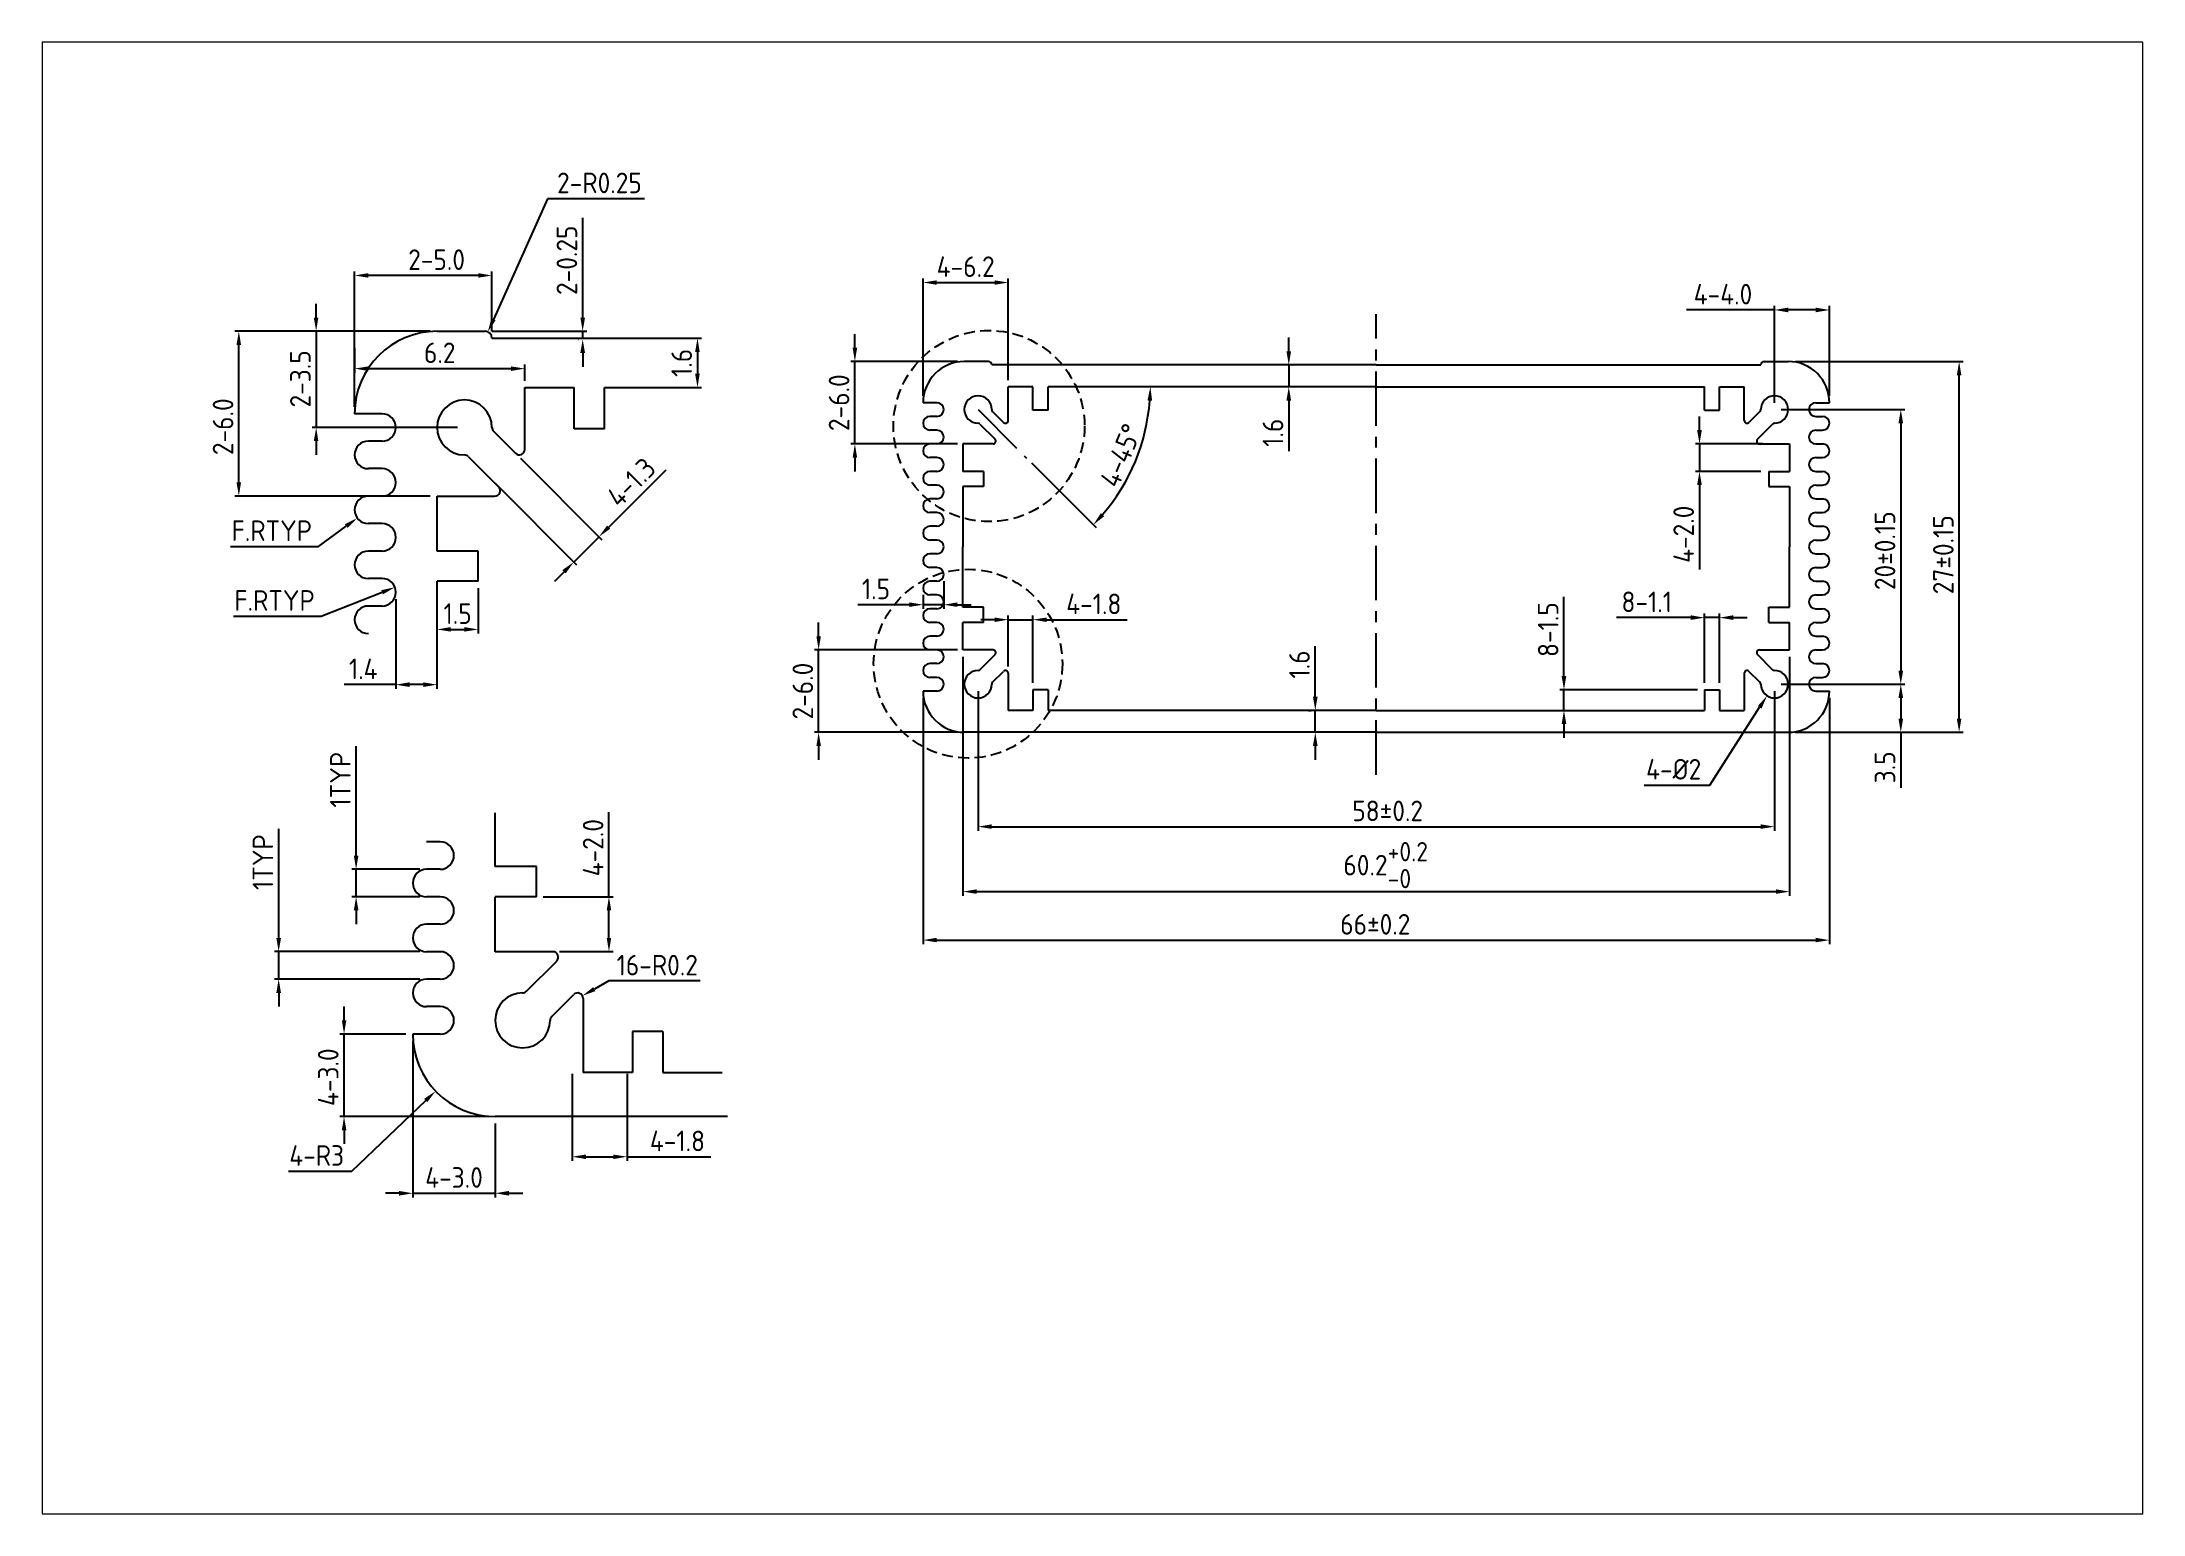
# Paper-space layout '布局1' of a CAD drawing. Header units: millimetres. Extents: x -9 to 297, y -7 to 207.
# The model-space entities are those that its viewports show. They can reach past a viewport. Long polylines and large blocks are cut down to what shows.
import ezdxf

# ---------------------------------------------------------------- set-up
doc = ezdxf.new("R2010")
doc.units = ezdxf.units.MM
doc.header["$LTSCALE"] = 0.5
doc.header["$MEASUREMENT"] = 0
doc.linetypes.add('CENTER', pattern=[50.8, 31.75, -6.35, 6.35, -6.35])
doc.linetypes.add('HIDDEN', pattern=[9.525, 6.35, -3.175])
doc.layers.get('0').update_dxf_attribs({"lineweight": 25})
doc.layers.add('LAYER1', color=7, linetype='Continuous')
doc.styles.get("Standard").update_dxf_attribs({"font": 'isocp2.shx'})
doc.dimstyles.new('比例2-1', dxfattribs={"dimtxt": 1.5, "dimasz": 1, "dimexe": 0.3, "dimexo": 0.5, "dimgap": 0.4, "dimtad": 1, "dimdec": 3, "dimdsep": 46, "dimtxsty": 'Standard', "dimcen": 0, "dimclrd": 5, "dimclre": 5, "dimadec": 3, "dimazin": 2, "dimtfac": 1, "dimtdec": 3, "dimtmove": 0, "dimatfit": 3, "dimfxl": 0, "dimarcsym": 0})
doc.dimstyles.new('比例2-1$4', dxfattribs={"dimtxt": 1.5, "dimasz": 1, "dimexe": 0.3, "dimexo": 0.5, "dimgap": 0.4, "dimtad": 1, "dimtih": 1, "dimtoh": 1, "dimdec": 3, "dimdsep": 46, "dimtxsty": 'Standard', "dimcen": 0, "dimclrd": 5, "dimclre": 5, "dimadec": 3, "dimazin": 2, "dimtfac": 1, "dimtdec": 3, "dimtofl": 0, "dimtmove": 0, "dimatfit": 3, "dimfxl": 0, "dimarcsym": 0})

psp = doc.layouts.new('布局1')

msp = doc.modelspace()

# ---------------------------------------------------------------- blocks, each defined once
blk = doc.blocks.new('*D1')
at = {"layer": 'Defpoints', "color": 0}
for p in [(87.13, 139.84), (97.9, 139.84), (97.9, 137.84)]:
    blk.add_point(p, dxfattribs=at)
at = {"layer": 'LAYER1', "color": 5, "lineweight": -2}
for p, q in [((87.13, 140.84), (87.13, 148.79)), ((97.4, 139.84), (86.83, 139.84)), ((87.13, 137.84), (87.13, 139.84)), ((97.4, 137.84), (86.83, 137.84)), ((87.13, 136.84), (87.13, 135.84))]:
    blk.add_line(p, q, dxfattribs=at)
at = {"layer": 'LAYER1', "color": 5}
for points in [[(86.96, 140.84), (87.3, 140.84), (87.13, 139.84)], [(86.96, 136.84), (87.3, 136.84), (87.13, 137.84)]]:
    blk.add_solid(points, dxfattribs=at)
at = {"layer": 'LAYER1', "color": 0, "insert": (85.98, 146.36), "char_height": 1.5, "attachment_point": 5, "rotation": 90}
blk.add_mtext('1TYP', dxfattribs=at)
blk = doc.blocks.new('*D2')
at = {"layer": 'Defpoints', "color": 0}
for p in [(108.5, 131.44), (112.5, 131.44), (112.5, 124.91)]:
    blk.add_point(p, dxfattribs=at)
at = {"layer": 'LAYER1', "color": 5, "lineweight": -2}
for p, q in [((108.5, 130.94), (108.5, 124.61)), ((112.5, 130.94), (112.5, 124.61)), ((109.5, 124.91), (111.5, 124.91)), ((112.5, 124.91), (118.6, 124.91))]:
    blk.add_line(p, q, dxfattribs=at)
at = {"layer": 'LAYER1', "color": 5}
for points in [[(109.5, 125.07), (109.5, 124.74), (108.5, 124.91)], [(111.5, 125.07), (111.5, 124.74), (112.5, 124.91)]]:
    blk.add_solid(points, dxfattribs=at)
at = {"layer": 'LAYER1', "color": 0, "insert": (116.17, 126.06), "char_height": 1.5, "attachment_point": 5}
blk.add_mtext('4-1.8', dxfattribs=at)
blk = doc.blocks.new('*D3')
at = {"layer": 'Defpoints', "color": 0}
for p in [(102.9, 133.84), (98.56, 129.69)]:
    blk.add_point(p, dxfattribs=at)
at = {"layer": 'LAYER1', "color": 5, "lineweight": -2}
for p, q in [((92.45, 123.85), (97.84, 129)), ((87.84, 123.85), (92.45, 123.85))]:
    blk.add_line(p, q, dxfattribs=at)
at = {"layer": 'LAYER1', "color": 5}
blk.add_solid([(97.72, 129.12), (97.95, 128.88), (98.56, 129.69)], dxfattribs=at)
at = {"layer": 'LAYER1', "color": 0, "insert": (89.9, 125), "char_height": 1.5, "attachment_point": 5}
blk.add_mtext('4-R3', dxfattribs=at)
blk = doc.blocks.new('*D4')
at = {"layer": 'Defpoints', "color": 0}
for p in [(91.89, 133.84), (96.9, 133.84), (102.9, 127.84)]:
    blk.add_point(p, dxfattribs=at)
at = {"layer": 'LAYER1', "color": 5, "lineweight": -2}
for p, q in [((91.89, 134.84), (91.89, 135.84)), ((96.4, 133.84), (91.59, 133.84)), ((91.89, 127.84), (91.89, 133.84)), ((102.4, 127.84), (91.59, 127.84)), ((91.89, 126.84), (91.89, 125.84))]:
    blk.add_line(p, q, dxfattribs=at)
at = {"layer": 'LAYER1', "color": 5}
for points in [[(91.73, 134.84), (92.06, 134.84), (91.89, 133.84)], [(91.73, 126.84), (92.06, 126.84), (91.89, 127.84)]]:
    blk.add_solid(points, dxfattribs=at)
at = {"layer": 'LAYER1', "color": 0, "insert": (90.74, 130.7), "char_height": 1.5, "attachment_point": 5, "rotation": 90}
blk.add_mtext('4-3.0', dxfattribs=at)
blk = doc.blocks.new('*D5')
at = {"layer": 'Defpoints', "color": 0}
for p in [(96.9, 133.84), (102.9, 127.84), (102.9, 122.25)]:
    blk.add_point(p, dxfattribs=at)
at = {"layer": 'LAYER1', "color": 5, "lineweight": -2}
for p, q in [((96.9, 133.34), (96.9, 121.95)), ((102.9, 127.34), (102.9, 121.95)), ((95.9, 122.25), (94.9, 122.25)), ((96.9, 122.25), (102.9, 122.25)), ((103.9, 122.25), (104.9, 122.25))]:
    blk.add_line(p, q, dxfattribs=at)
at = {"layer": 'LAYER1', "color": 5}
for points in [[(95.9, 122.42), (95.9, 122.08), (96.9, 122.25)], [(103.9, 122.42), (103.9, 122.08), (102.9, 122.25)]]:
    blk.add_solid(points, dxfattribs=at)
at = {"layer": 'LAYER1', "color": 0, "insert": (99.9, 123.4), "char_height": 1.5, "attachment_point": 5}
blk.add_mtext('4-3.0', dxfattribs=at)
blk = doc.blocks.new('*D6')
at = {"layer": 'Defpoints', "color": 0}
for p in [(134.06, 158.81), (200.06, 158.81), (200.06, 140.68)]:
    blk.add_point(p, dxfattribs=at)
at = {"layer": 'LAYER1', "color": 5, "lineweight": -2}
for p, q in [((134.06, 158.31), (134.06, 140.38)), ((200.06, 158.31), (200.06, 140.38)), ((135.06, 140.68), (199.06, 140.68))]:
    blk.add_line(p, q, dxfattribs=at)
at = {"layer": 'LAYER1', "color": 5}
for points in [[(135.06, 140.85), (135.06, 140.52), (134.06, 140.68)], [(199.06, 140.85), (199.06, 140.52), (200.06, 140.68)]]:
    blk.add_solid(points, dxfattribs=at)
at = {"layer": 'LAYER1', "color": 0, "insert": (166.99, 141.83), "char_height": 1.5, "attachment_point": 5}
blk.add_mtext('66%%P0.2', dxfattribs=at)
blk = doc.blocks.new('*D7')
at = {"layer": 'Defpoints', "color": 0}
for p in [(138.06, 159.31), (196.06, 159.31), (196.06, 148.94)]:
    blk.add_point(p, dxfattribs=at)
at = {"layer": 'LAYER1', "color": 5, "lineweight": -2}
for p, q in [((138.06, 158.81), (138.06, 148.64)), ((196.06, 158.81), (196.06, 148.64)), ((139.06, 148.94), (195.06, 148.94))]:
    blk.add_line(p, q, dxfattribs=at)
at = {"layer": 'LAYER1', "color": 5}
for points in [[(139.06, 149.11), (139.06, 148.78), (138.06, 148.94)], [(195.06, 149.11), (195.06, 148.78), (196.06, 148.94)]]:
    blk.add_solid(points, dxfattribs=at)
at = {"layer": 'LAYER1', "color": 0, "insert": (167.89, 150.09), "char_height": 1.5, "attachment_point": 5}
blk.add_mtext('58%%P0.2', dxfattribs=at)
blk = doc.blocks.new('*D8')
at = {"layer": 'Defpoints', "color": 0}
for p in [(102.16, 184.51), (102.36, 184.96)]:
    blk.add_point(p, dxfattribs=at)
at = {"layer": 'LAYER1', "color": 5, "lineweight": -2}
for p, q in [((106.71, 194.66), (102.77, 185.87)), ((113.76, 194.66), (106.71, 194.66))]:
    blk.add_line(p, q, dxfattribs=at)
at = {"layer": 'LAYER1', "color": 5}
blk.add_solid([(102.62, 185.94), (102.93, 185.81), (102.36, 184.96)], dxfattribs=at)
at = {"layer": 'LAYER1', "color": 0, "insert": (110.49, 195.81), "char_height": 1.5, "attachment_point": 5}
blk.add_mtext('2-R0.25', dxfattribs=at)
blk = doc.blocks.new('*D9')
at = {"layer": 'Defpoints', "color": 0}
for p in [(92.66, 189.07), (102.66, 184.51), (92.66, 179.01)]:
    blk.add_point(p, dxfattribs=at)
at = {"layer": 'LAYER1', "color": 5, "lineweight": -2}
for p, q in [((92.66, 179.51), (92.66, 189.37)), ((101.66, 189.07), (93.66, 189.07)), ((102.66, 185.01), (102.66, 189.37))]:
    blk.add_line(p, q, dxfattribs=at)
at = {"layer": 'LAYER1', "color": 5}
for points in [[(93.66, 189.24), (93.66, 188.91), (92.66, 189.07)], [(101.66, 189.24), (101.66, 188.91), (102.66, 189.07)]]:
    blk.add_solid(points, dxfattribs=at)
at = {"layer": 'LAYER1', "color": 0, "insert": (98.63, 190.22), "char_height": 1.5, "attachment_point": 5}
blk.add_mtext('2-5.0', dxfattribs=at)
blk = doc.blocks.new('*D10')
at = {"layer": 'Defpoints', "color": 0}
for p in [(102.16, 185.01), (109.27, 184.43), (109.45, 184.43)]:
    blk.add_point(p, dxfattribs=at)
at = {"layer": 'LAYER1', "color": 5, "lineweight": -2}
for p, q in [((109.27, 186.01), (109.27, 193.26)), ((102.66, 185.01), (109.57, 185.01)), ((108.95, 184.43), (108.97, 184.43)), ((109.27, 184.43), (109.27, 185.01)), ((109.27, 183.43), (109.27, 182.43))]:
    blk.add_line(p, q, dxfattribs=at)
at = {"layer": 'LAYER1', "color": 5}
for points in [[(109.1, 186.01), (109.44, 186.01), (109.27, 185.01)], [(109.1, 183.43), (109.44, 183.43), (109.27, 184.43)]]:
    blk.add_solid(points, dxfattribs=at)
at = {"layer": 'LAYER1', "color": 0, "insert": (108.12, 190.18), "char_height": 1.5, "attachment_point": 5, "rotation": 90}
blk.add_mtext('2-0.25', dxfattribs=at)
blk = doc.blocks.new('*D11')
at = {"layer": 'Defpoints', "color": 0}
for p in [(95.66, 166.01), (98.66, 164.65), (98.66, 159.28)]:
    blk.add_point(p, dxfattribs=at)
at = {"layer": 'LAYER1', "color": 5, "lineweight": -2}
for p, q in [((95.66, 165.51), (95.66, 158.98)), ((98.66, 164.15), (98.66, 158.98)), ((95.66, 159.28), (91.91, 159.28)), ((97.66, 159.28), (96.66, 159.28))]:
    blk.add_line(p, q, dxfattribs=at)
at = {"layer": 'LAYER1', "color": 5}
for points in [[(96.66, 159.45), (96.66, 159.11), (95.66, 159.28)], [(97.66, 159.45), (97.66, 159.11), (98.66, 159.28)]]:
    blk.add_solid(points, dxfattribs=at)
at = {"layer": 'LAYER1', "color": 0, "insert": (93.29, 160.43), "char_height": 1.5, "attachment_point": 5}
blk.add_mtext('1.4', dxfattribs=at)
blk = doc.blocks.new('*D12')
at = {"layer": 'Defpoints', "color": 0}
for p in [(97.9, 145.84), (92.77, 143.84), (97.9, 143.84)]:
    blk.add_point(p, dxfattribs=at)
at = {"layer": 'LAYER1', "color": 5, "lineweight": -2}
for p, q in [((92.77, 146.84), (92.77, 154.79)), ((97.4, 145.84), (92.47, 145.84)), ((92.77, 143.84), (92.77, 145.84)), ((97.4, 143.84), (92.47, 143.84)), ((92.77, 142.84), (92.77, 141.84))]:
    blk.add_line(p, q, dxfattribs=at)
at = {"layer": 'LAYER1', "color": 5}
for points in [[(92.6, 146.84), (92.94, 146.84), (92.77, 145.84)], [(92.6, 142.84), (92.94, 142.84), (92.77, 143.84)]]:
    blk.add_solid(points, dxfattribs=at)
at = {"layer": 'LAYER1', "color": 0, "insert": (91.62, 152.36), "char_height": 1.5, "attachment_point": 5, "rotation": 90}
blk.add_mtext('1TYP', dxfattribs=at)
blk = doc.blocks.new('*D13')
at = {"layer": 'Defpoints', "color": 0}
for p in [(105.9, 143.84), (111.18, 143.84), (107.09, 139.84)]:
    blk.add_point(p, dxfattribs=at)
at = {"layer": 'LAYER1', "color": 5, "lineweight": -2}
for p, q in [((111.18, 143.84), (111.18, 149.99)), ((106.4, 143.84), (111.48, 143.84)), ((111.18, 140.84), (111.18, 142.84)), ((107.59, 139.84), (111.48, 139.84))]:
    blk.add_line(p, q, dxfattribs=at)
at = {"layer": 'LAYER1', "color": 5}
for points in [[(111.02, 142.84), (111.35, 142.84), (111.18, 143.84)], [(111.02, 140.84), (111.35, 140.84), (111.18, 139.84)]]:
    blk.add_solid(points, dxfattribs=at)
at = {"layer": 'LAYER1', "color": 0, "insert": (110.03, 147.41), "char_height": 1.5, "attachment_point": 5, "rotation": 90}
blk.add_mtext('4-2.0', dxfattribs=at)
blk = doc.blocks.new('*D14')
at = {"layer": 'Defpoints', "color": 0}
for p in [(84.23, 185.01), (98.66, 185.01), (98.66, 173.01)]:
    blk.add_point(p, dxfattribs=at)
at = {"layer": 'LAYER1', "color": 5, "lineweight": -2}
for p, q in [((98.16, 185.01), (83.93, 185.01)), ((84.23, 174.01), (84.23, 184.01)), ((98.16, 173.01), (83.93, 173.01))]:
    blk.add_line(p, q, dxfattribs=at)
at = {"layer": 'LAYER1', "color": 5}
for points in [[(84.06, 184.01), (84.39, 184.01), (84.23, 185.01)], [(84.06, 174.01), (84.39, 174.01), (84.23, 173.01)]]:
    blk.add_solid(points, dxfattribs=at)
at = {"layer": 'LAYER1', "color": 0, "insert": (83.08, 178.06), "char_height": 1.5, "attachment_point": 5, "rotation": 90}
blk.add_mtext('2-6.0', dxfattribs=at)
blk = doc.blocks.new('*D15')
at = {"layer": 'Defpoints', "color": 0}
for p in [(98.66, 185.01), (89.86, 178.01), (100.66, 178.01)]:
    blk.add_point(p, dxfattribs=at)
at = {"layer": 'LAYER1', "color": 5, "lineweight": -2}
for p, q in [((89.86, 186.01), (89.86, 187.01)), ((98.16, 185.01), (89.56, 185.01)), ((89.86, 185.01), (89.86, 178.01)), ((100.16, 178.01), (89.56, 178.01)), ((89.86, 177.01), (89.86, 176.01))]:
    blk.add_line(p, q, dxfattribs=at)
at = {"layer": 'LAYER1', "color": 5}
for points in [[(89.69, 186.01), (90.02, 186.01), (89.86, 185.01)], [(89.69, 177.01), (90.02, 177.01), (89.86, 178.01)]]:
    blk.add_solid(points, dxfattribs=at)
at = {"layer": 'LAYER1', "color": 0, "insert": (88.71, 181.54), "char_height": 1.5, "attachment_point": 5, "rotation": 90}
blk.add_mtext('2-3.5', dxfattribs=at)
blk = doc.blocks.new('*D16')
at = {"layer": 'Defpoints', "color": 0}
for p in [(94.66, 166.01), (95.59, 166.37)]:
    blk.add_point(p, dxfattribs=at)
at = {"layer": 'LAYER1', "color": 5, "lineweight": -2}
for p, q in [((90.23, 164.26), (94.66, 166.01)), ((83.83, 164.26), (90.23, 164.26))]:
    blk.add_line(p, q, dxfattribs=at)
at = {"layer": 'LAYER1', "color": 5}
blk.add_solid([(94.6, 166.16), (94.72, 165.85), (95.59, 166.37)], dxfattribs=at)
at = {"layer": 'LAYER1', "color": 0, "insert": (86.83, 165.41), "char_height": 1.5, "attachment_point": 5}
blk.add_mtext('F.RTYP', dxfattribs=at)
blk = doc.blocks.new('*D17')
at = {"layer": 'Defpoints', "color": 0}
for p in [(92.85, 171.41), (93.66, 172.01)]:
    blk.add_point(p, dxfattribs=at)
at = {"layer": 'LAYER1', "color": 5, "lineweight": -2}
for p, q in [((90.03, 169.34), (92.05, 170.82)), ((83.63, 169.34), (90.03, 169.34))]:
    blk.add_line(p, q, dxfattribs=at)
at = {"layer": 'LAYER1', "color": 5}
blk.add_solid([(91.95, 170.96), (92.15, 170.69), (92.85, 171.41)], dxfattribs=at)
at = {"layer": 'LAYER1', "color": 0, "insert": (86.63, 170.49), "char_height": 1.5, "attachment_point": 5}
blk.add_mtext('F.RTYP', dxfattribs=at)
blk = doc.blocks.new('*D18')
at = {"layer": 'Defpoints', "color": 0}
for p in [(126.45, 161.81), (137.06, 161.81), (137.06, 155.81)]:
    blk.add_point(p, dxfattribs=at)
at = {"layer": 'LAYER1', "color": 5, "lineweight": -2}
for p, q in [((126.45, 162.81), (126.45, 163.81)), ((136.56, 161.81), (126.15, 161.81)), ((126.45, 155.81), (126.45, 161.81)), ((136.56, 155.81), (126.15, 155.81)), ((126.45, 154.81), (126.45, 153.81))]:
    blk.add_line(p, q, dxfattribs=at)
at = {"layer": 'LAYER1', "color": 5}
for points in [[(126.29, 162.81), (126.62, 162.81), (126.45, 161.81)], [(126.29, 154.81), (126.62, 154.81), (126.45, 155.81)]]:
    blk.add_solid(points, dxfattribs=at)
at = {"layer": 'LAYER1', "color": 0, "insert": (125.3, 158.81), "char_height": 1.5, "attachment_point": 5, "rotation": 90}
blk.add_mtext('2-6.0', dxfattribs=at)
blk = doc.blocks.new('*D19')
at = {"layer": 'Defpoints', "color": 0}
for p in [(135.56, 167.31), (134.06, 166.31), (135.56, 165.1)]:
    blk.add_point(p, dxfattribs=at)
at = {"layer": 'LAYER1', "color": 5, "lineweight": -2}
for p, q in [((135.56, 166.81), (135.56, 164.8)), ((134.06, 165.81), (134.06, 164.8)), ((133.06, 165.1), (129.3, 165.1)), ((135.56, 165.1), (134.06, 165.1)), ((136.56, 165.1), (137.56, 165.1))]:
    blk.add_line(p, q, dxfattribs=at)
at = {"layer": 'LAYER1', "color": 5}
for points in [[(133.06, 165.27), (133.06, 164.94), (134.06, 165.1)], [(136.56, 165.27), (136.56, 164.94), (135.56, 165.1)]]:
    blk.add_solid(points, dxfattribs=at)
at = {"layer": 'LAYER1', "color": 0, "insert": (130.63, 166.25), "char_height": 1.5, "attachment_point": 5}
blk.add_mtext('1.5', dxfattribs=at)
blk = doc.blocks.new('*D20')
at = {"layer": 'Defpoints', "color": 0}
for p in [(129.09, 182.81), (137.06, 182.81), (137.06, 176.81)]:
    blk.add_point(p, dxfattribs=at)
at = {"layer": 'LAYER1', "color": 5, "lineweight": -2}
for p, q in [((129.09, 183.81), (129.09, 184.81)), ((136.56, 182.81), (128.79, 182.81)), ((129.09, 176.81), (129.09, 182.81)), ((136.56, 176.81), (128.79, 176.81)), ((129.09, 175.81), (129.09, 174.81))]:
    blk.add_line(p, q, dxfattribs=at)
at = {"layer": 'LAYER1', "color": 5}
for points in [[(128.93, 183.81), (129.26, 183.81), (129.09, 182.81)], [(128.93, 175.81), (129.26, 175.81), (129.09, 176.81)]]:
    blk.add_solid(points, dxfattribs=at)
at = {"layer": 'LAYER1', "color": 0, "insert": (127.94, 179.81), "char_height": 1.5, "attachment_point": 5, "rotation": 90}
blk.add_mtext('2-6.0', dxfattribs=at)
blk = doc.blocks.new('*D21')
at = {"layer": 'Defpoints', "color": 0}
for p in [(200.06, 186.56), (196.06, 179.31), (200.06, 179.81)]:
    blk.add_point(p, dxfattribs=at)
at = {"layer": 'LAYER1', "color": 5, "lineweight": -2}
for p, q in [((196.06, 179.81), (196.06, 186.86)), ((200.06, 180.31), (200.06, 186.86)), ((196.06, 186.56), (189.66, 186.56)), ((199.06, 186.56), (197.06, 186.56))]:
    blk.add_line(p, q, dxfattribs=at)
at = {"layer": 'LAYER1', "color": 5}
for points in [[(197.06, 186.73), (197.06, 186.39), (196.06, 186.56)], [(199.06, 186.73), (199.06, 186.39), (200.06, 186.56)]]:
    blk.add_solid(points, dxfattribs=at)
at = {"layer": 'LAYER1', "color": 0, "insert": (192.31, 187.71), "char_height": 1.5, "attachment_point": 5}
blk.add_mtext('4-4.0', dxfattribs=at)
blk = doc.blocks.new('*D22')
at = {"layer": 'Defpoints', "color": 0}
for p in [(196.06, 179.31), (196.06, 159.31), (205.26, 159.31)]:
    blk.add_point(p, dxfattribs=at)
at = {"layer": 'LAYER1', "color": 5, "lineweight": -2}
for p, q in [((196.56, 179.31), (205.56, 179.31)), ((205.26, 178.31), (205.26, 160.31)), ((196.56, 159.31), (205.56, 159.31))]:
    blk.add_line(p, q, dxfattribs=at)
at = {"layer": 'LAYER1', "color": 5}
for points in [[(205.09, 178.31), (205.43, 178.31), (205.26, 179.31)], [(205.09, 160.31), (205.43, 160.31), (205.26, 159.31)]]:
    blk.add_solid(points, dxfattribs=at)
at = {"layer": 'LAYER1', "color": 0, "insert": (204.11, 169.03), "char_height": 1.5, "attachment_point": 5, "rotation": 90}
blk.add_mtext('20%%P0.15', dxfattribs=at)
blk = doc.blocks.new('*D23')
at = {"layer": 'Defpoints', "color": 0}
for p in [(197.06, 182.81), (209.51, 182.81), (197.06, 155.81)]:
    blk.add_point(p, dxfattribs=at)
at = {"layer": 'LAYER1', "color": 5, "lineweight": -2}
for p, q in [((197.56, 182.81), (209.81, 182.81)), ((209.51, 156.81), (209.51, 181.81)), ((197.56, 155.81), (209.81, 155.81))]:
    blk.add_line(p, q, dxfattribs=at)
at = {"layer": 'LAYER1', "color": 5}
for points in [[(209.34, 181.81), (209.67, 181.81), (209.51, 182.81)], [(209.34, 156.81), (209.67, 156.81), (209.51, 155.81)]]:
    blk.add_solid(points, dxfattribs=at)
at = {"layer": 'LAYER1', "color": 0, "insert": (208.36, 168.74), "char_height": 1.5, "attachment_point": 5, "rotation": 90}
blk.add_mtext('27%%P0.15', dxfattribs=at)
blk = doc.blocks.new('*D24')
at = {"layer": 'Defpoints', "color": 0}
for p in [(196.06, 159.31), (195.52, 158.47)]:
    blk.add_point(p, dxfattribs=at)
at = {"layer": 'LAYER1', "color": 5, "lineweight": -2}
for p, q in [((191.36, 151.97), (194.98, 157.63)), ((186.57, 151.97), (191.36, 151.97))]:
    blk.add_line(p, q, dxfattribs=at)
at = {"layer": 'LAYER1', "color": 5}
blk.add_solid([(194.84, 157.72), (195.12, 157.54), (195.52, 158.47)], dxfattribs=at)
at = {"layer": 'LAYER1', "color": 0, "insert": (188.72, 153.12), "char_height": 1.5, "attachment_point": 5}
blk.add_mtext('4-%%C2', dxfattribs=at)
blk = doc.blocks.new('*D25')
at = {"layer": 'Defpoints', "color": 0}
for p in [(196.06, 159.31), (197.06, 155.81), (205.26, 155.81)]:
    blk.add_point(p, dxfattribs=at)
at = {"layer": 'LAYER1', "color": 5, "lineweight": -2}
for p, q in [((196.56, 159.31), (205.56, 159.31)), ((205.26, 158.31), (205.26, 156.81)), ((197.56, 155.81), (205.56, 155.81)), ((205.26, 155.81), (205.26, 151.78))]:
    blk.add_line(p, q, dxfattribs=at)
at = {"layer": 'LAYER1', "color": 5}
for points in [[(205.09, 158.31), (205.43, 158.31), (205.26, 159.31)], [(205.09, 156.81), (205.43, 156.81), (205.26, 155.81)]]:
    blk.add_solid(points, dxfattribs=at)
at = {"layer": 'LAYER1', "color": 0, "insert": (204.11, 153.26), "char_height": 1.5, "attachment_point": 5, "rotation": 90}
blk.add_mtext('3.5', dxfattribs=at)
blk = doc.blocks.new('*D26')
at = {"layer": 'Defpoints', "color": 0}
for p in [(195.71, 176.81), (190.6, 174.81), (195.56, 174.81)]:
    blk.add_point(p, dxfattribs=at)
at = {"layer": 'LAYER1', "color": 5, "lineweight": -2}
for p, q in [((190.6, 177.81), (190.6, 178.81)), ((195.21, 176.81), (190.3, 176.81)), ((190.6, 176.81), (190.6, 174.81)), ((195.06, 174.81), (190.3, 174.81)), ((190.6, 173.81), (190.6, 167.66))]:
    blk.add_line(p, q, dxfattribs=at)
at = {"layer": 'LAYER1', "color": 5}
for points in [[(190.43, 177.81), (190.77, 177.81), (190.6, 176.81)], [(190.43, 173.81), (190.77, 173.81), (190.6, 174.81)]]:
    blk.add_solid(points, dxfattribs=at)
at = {"layer": 'LAYER1', "color": 0, "insert": (189.45, 170.23), "char_height": 1.5, "attachment_point": 5, "rotation": 90}
blk.add_mtext('4-2.0', dxfattribs=at)
blk = doc.blocks.new('*D27')
at = {"layer": 'Defpoints', "color": 0}
for p in [(101.66, 166.81), (98.66, 164.76), (101.66, 163.3)]:
    blk.add_point(p, dxfattribs=at)
at = {"layer": 'LAYER1', "color": 5, "lineweight": -2}
for p, q in [((101.66, 166.31), (101.66, 163)), ((98.66, 164.26), (98.66, 163)), ((99.66, 163.3), (100.66, 163.3))]:
    blk.add_line(p, q, dxfattribs=at)
at = {"layer": 'LAYER1', "color": 5}
for points in [[(99.66, 163.47), (99.66, 163.14), (98.66, 163.3)], [(100.66, 163.47), (100.66, 163.14), (101.66, 163.3)]]:
    blk.add_solid(points, dxfattribs=at)
at = {"layer": 'LAYER1', "color": 0, "insert": (100.16, 164.45), "char_height": 1.5, "attachment_point": 5}
blk.add_mtext('1.5', dxfattribs=at)
blk = doc.blocks.new('*D28')
at = {"layer": 'Defpoints', "color": 0}
for p in [(140.26, 188.56), (140.26, 180.96), (134.06, 179.81)]:
    blk.add_point(p, dxfattribs=at)
at = {"layer": 'LAYER1', "color": 5, "lineweight": -2}
for p, q in [((134.06, 180.31), (134.06, 188.86)), ((135.06, 188.56), (139.26, 188.56)), ((140.26, 181.46), (140.26, 188.86))]:
    blk.add_line(p, q, dxfattribs=at)
at = {"layer": 'LAYER1', "color": 5}
for points in [[(135.06, 188.72), (135.06, 188.39), (134.06, 188.56)], [(139.26, 188.72), (139.26, 188.39), (140.26, 188.56)]]:
    blk.add_solid(points, dxfattribs=at)
at = {"layer": 'LAYER1', "color": 0, "insert": (137.16, 189.71), "char_height": 1.5, "attachment_point": 5}
blk.add_mtext('4-6.2', dxfattribs=at)
blk = doc.blocks.new('*D29')
at = {"layer": 'Defpoints', "color": 0}
for p in [(180.73, 158.91), (190.96, 158.91), (180.73, 157.41)]:
    blk.add_point(p, dxfattribs=at)
at = {"layer": 'LAYER1', "color": 5, "lineweight": -2}
for p, q in [((180.73, 159.91), (180.73, 165.67)), ((190.46, 158.91), (180.43, 158.91)), ((180.73, 157.41), (180.73, 158.91)), ((180.23, 157.41), (180.43, 157.41)), ((180.73, 156.41), (180.73, 155.41))]:
    blk.add_line(p, q, dxfattribs=at)
at = {"layer": 'LAYER1', "color": 5}
for points in [[(180.56, 159.91), (180.9, 159.91), (180.73, 158.91)], [(180.56, 156.41), (180.9, 156.41), (180.73, 157.41)]]:
    blk.add_solid(points, dxfattribs=at)
at = {"layer": 'LAYER1', "color": 0, "insert": (179.58, 163.29), "char_height": 1.5, "attachment_point": 5, "rotation": 90}
blk.add_mtext('8-1.5', dxfattribs=at)
blk = doc.blocks.new('*D30')
at = {"layer": 'Defpoints', "color": 0}
for p in [(190.96, 164.16), (190.96, 158.91), (192.06, 158.91)]:
    blk.add_point(p, dxfattribs=at)
at = {"layer": 'LAYER1', "color": 5, "lineweight": -2}
for p, q in [((189.96, 164.16), (184.56, 164.16)), ((190.96, 159.41), (190.96, 164.46)), ((192.06, 164.16), (190.96, 164.16)), ((192.06, 159.41), (192.06, 164.46)), ((193.06, 164.16), (194.06, 164.16))]:
    blk.add_line(p, q, dxfattribs=at)
at = {"layer": 'LAYER1', "color": 5}
for points in [[(189.96, 164.33), (189.96, 163.99), (190.96, 164.16)], [(193.06, 164.33), (193.06, 163.99), (192.06, 164.16)]]:
    blk.add_solid(points, dxfattribs=at)
at = {"layer": 'LAYER1', "color": 0, "insert": (186.76, 165.31), "char_height": 1.5, "attachment_point": 5}
blk.add_mtext('8-1.1', dxfattribs=at)
blk = doc.blocks.new('*D31')
at = {"layer": 'Defpoints', "color": 0}
for p in [(143.16, 180.96), (167.06, 180.96), (138.06, 179.31), (141.6, 175.77), (148.7, 173.86)]:
    blk.add_point(p, dxfattribs=at)
at = {"layer": 'LAYER1', "color": 5, "lineweight": -2}
blk.add_line((141.95, 175.42), (146.66, 170.71), dxfattribs=at)
blk.add_arc((136.41, 180.96), 14.19, 319.0372, 355.9628, dxfattribs=at)
at = {"layer": 'LAYER1', "color": 5}
for points in [[(150.4, 179.97), (150.74, 179.96), (150.61, 180.96)], [(147.25, 171.54), (147.01, 171.77), (146.45, 170.92)]]:
    blk.add_solid(points, dxfattribs=at)
at = {"layer": 'LAYER1', "color": 0, "insert": (148.46, 175.97), "char_height": 1.5, "attachment_point": 5, "rotation": 67.5}
blk.add_mtext('4-45°', dxfattribs=at)
blk = doc.blocks.new('*D32')
at = {"layer": 'Defpoints', "color": 0}
for p in [(160.45, 182.56), (160.57, 180.96), (160.69, 180.96)]:
    blk.add_point(p, dxfattribs=at)
at = {"layer": 'LAYER1', "color": 5, "lineweight": -2}
for p, q in [((160.69, 183.56), (160.69, 184.56)), ((160.69, 182.56), (160.69, 180.96)), ((160.95, 182.56), (160.99, 182.56)), ((161.07, 180.96), (160.99, 180.96)), ((160.69, 179.96), (160.69, 176.29))]:
    blk.add_line(p, q, dxfattribs=at)
at = {"layer": 'LAYER1', "color": 5}
for points in [[(160.52, 183.56), (160.86, 183.56), (160.69, 182.56)], [(160.52, 179.96), (160.86, 179.96), (160.69, 180.96)]]:
    blk.add_solid(points, dxfattribs=at)
at = {"layer": 'LAYER1', "color": 0, "insert": (159.54, 177.62), "char_height": 1.5, "attachment_point": 5, "rotation": 90}
blk.add_mtext('1.6', dxfattribs=at)
blk = doc.blocks.new('*D33')
at = {"layer": 'Defpoints', "color": 0}
for p in [(162.62, 157.41), (162.62, 157.41), (162.49, 155.81)]:
    blk.add_point(p, dxfattribs=at)
at = {"layer": 'LAYER1', "color": 5, "lineweight": -2}
for p, q in [((162.62, 158.41), (162.62, 162.08)), ((162.12, 157.41), (162.32, 157.41)), ((162.62, 155.81), (162.62, 157.41)), ((162.62, 154.81), (162.62, 153.81)), ((162.99, 155.81), (162.92, 155.81))]:
    blk.add_line(p, q, dxfattribs=at)
at = {"layer": 'LAYER1', "color": 5}
for points in [[(162.45, 158.41), (162.79, 158.41), (162.62, 157.41)], [(162.45, 154.81), (162.79, 154.81), (162.62, 155.81)]]:
    blk.add_solid(points, dxfattribs=at)
at = {"layer": 'LAYER1', "color": 0, "insert": (161.47, 160.75), "char_height": 1.5, "attachment_point": 5, "rotation": 90}
blk.add_mtext('1.6', dxfattribs=at)
blk = doc.blocks.new('*D34')
at = {"layer": 'Defpoints', "color": 0}
for p in [(142.06, 164.01), (140.26, 160.11), (142.06, 158.91)]:
    blk.add_point(p, dxfattribs=at)
at = {"layer": 'LAYER1', "color": 5, "lineweight": -2}
for p, q in [((139.26, 164.01), (138.26, 164.01)), ((140.26, 160.61), (140.26, 164.31)), ((140.26, 164.01), (142.06, 164.01)), ((142.06, 159.41), (142.06, 164.31)), ((143.06, 164.01), (148.91, 164.01))]:
    blk.add_line(p, q, dxfattribs=at)
at = {"layer": 'LAYER1', "color": 5}
for points in [[(139.26, 164.17), (139.26, 163.84), (140.26, 164.01)], [(143.06, 164.17), (143.06, 163.84), (142.06, 164.01)]]:
    blk.add_solid(points, dxfattribs=at)
at = {"layer": 'LAYER1', "color": 0, "insert": (146.49, 165.16), "char_height": 1.5, "attachment_point": 5}
blk.add_mtext('4-1.8', dxfattribs=at)
blk = doc.blocks.new('*D35')
at = {"layer": 'Defpoints', "color": 0}
for p in [(136.96, 161.81), (197.16, 161.81), (197.16, 144.21)]:
    blk.add_point(p, dxfattribs=at)
at = {"layer": 'LAYER1', "color": 5, "lineweight": -2}
for p, q in [((136.96, 161.31), (136.96, 143.91)), ((197.16, 161.31), (197.16, 143.91)), ((137.96, 144.21), (196.16, 144.21))]:
    blk.add_line(p, q, dxfattribs=at)
at = {"layer": 'LAYER1', "color": 5}
for points in [[(137.96, 144.38), (137.96, 144.05), (136.96, 144.21)], [(196.16, 144.38), (196.16, 144.05), (197.16, 144.21)]]:
    blk.add_solid(points, dxfattribs=at)
at = {"layer": 'LAYER1', "color": 0, "insert": (167.75, 146.14), "char_height": 1.5, "attachment_point": 5}
blk.add_mtext('\\A1;60.2{\\H0.9333x;\\S+0.2^ -0;}', dxfattribs=at)
blk = doc.blocks.new('*D36')
at = {"layer": 'Defpoints', "color": 0}
for p in [(114.09, 184.51), (114.01, 180.91), (117.63, 180.91)]:
    blk.add_point(p, dxfattribs=at)
at = {"layer": 'LAYER1', "color": 5, "lineweight": -2}
for p, q in [((114.59, 184.51), (117.93, 184.51)), ((117.63, 183.51), (117.63, 181.91)), ((114.51, 180.91), (117.93, 180.91))]:
    blk.add_line(p, q, dxfattribs=at)
at = {"layer": 'LAYER1', "color": 5}
for points in [[(117.46, 183.51), (117.79, 183.51), (117.63, 184.51)], [(117.46, 181.91), (117.79, 181.91), (117.63, 180.91)]]:
    blk.add_solid(points, dxfattribs=at)
at = {"layer": 'LAYER1', "color": 0, "insert": (116.48, 182.71), "char_height": 1.5, "attachment_point": 5, "rotation": 90}
blk.add_mtext('1.6', dxfattribs=at)
blk = doc.blocks.new('*D37')
at = {"layer": 'Defpoints', "color": 0}
for p in [(92.66, 184.3), (105.06, 182.29), (105.06, 180.91)]:
    blk.add_point(p, dxfattribs=at)
at = {"layer": 'LAYER1', "color": 5, "lineweight": -2}
for p, q in [((92.66, 183.8), (92.66, 181.99)), ((93.66, 182.29), (104.06, 182.29)), ((105.06, 181.41), (105.06, 182.59))]:
    blk.add_line(p, q, dxfattribs=at)
at = {"layer": 'LAYER1', "color": 5}
for points in [[(93.66, 182.45), (93.66, 182.12), (92.66, 182.29)], [(104.06, 182.45), (104.06, 182.12), (105.06, 182.29)]]:
    blk.add_solid(points, dxfattribs=at)
at = {"layer": 'LAYER1', "color": 0, "insert": (98.86, 183.44), "char_height": 1.5, "attachment_point": 5}
blk.add_mtext('6.2', dxfattribs=at)
blk = doc.blocks.new('*D38')
at = {"layer": 'Defpoints', "color": 0}
for p in [(104.38, 176.13), (102.54, 174.29), (108.62, 168.21)]:
    blk.add_point(p, dxfattribs=at)
at = {"layer": 'LAYER1', "color": 5, "lineweight": -2}
for p, q in [((104.73, 175.77), (110.67, 169.83)), ((111.17, 170.75), (115.35, 174.93)), ((102.89, 173.94), (108.83, 168)), ((108.62, 168.21), (110.46, 170.05)), ((107.91, 167.5), (107.21, 166.79))]:
    blk.add_line(p, q, dxfattribs=at)
at = {"layer": 'LAYER1', "color": 5}
for points in [[(111.05, 170.87), (111.28, 170.64), (110.46, 170.05)], [(107.79, 167.62), (108.03, 167.38), (108.62, 168.21)]]:
    blk.add_solid(points, dxfattribs=at)
at = {"layer": 'LAYER1', "color": 0, "insert": (112.8, 174.01), "char_height": 1.5, "attachment_point": 5, "rotation": 45}
blk.add_mtext('4-1.3', dxfattribs=at)
blk = doc.blocks.new('*D39')
at = {"layer": 'Defpoints', "color": 0}
for p in [(108.9, 136.43), (109.25, 136.63)]:
    blk.add_point(p, dxfattribs=at)
at = {"layer": 'LAYER1', "color": 5, "lineweight": -2}
for p, q in [((111.18, 137.71), (110.12, 137.12)), ((117.82, 137.71), (111.18, 137.71))]:
    blk.add_line(p, q, dxfattribs=at)
at = {"layer": 'LAYER1', "color": 5}
blk.add_solid([(110.04, 137.26), (110.2, 136.97), (109.25, 136.63)], dxfattribs=at)
at = {"layer": 'LAYER1', "color": 0, "insert": (114.7, 138.86), "char_height": 1.5, "attachment_point": 5}
blk.add_mtext('16-R0.2', dxfattribs=at)

# ---------------------------------------------------------------- dimensions: what is measured, and where the dimension line sits
at = {"layer": 'LAYER1'}
for center, mpoint, text, picture, middle in [((102.1603, 184.5058), (102.3648, 184.962), '2-R0.25', '*D8', (110.4888, 194.6639)), ((94.6603, 166.0058), (95.5904, 166.3728), 'F.RTYP', '*D16', (86.8303, 164.2575)), ((196.0611, 159.3104), (195.5221, 158.4682), '4-%%C2', '*D24', (188.7195, 151.9722)), ((108.8965, 136.4327), (109.2456, 136.6279), '16-R0.2', '*D39', (114.7048, 137.7117)), ((102.8965, 133.8369), (98.5605, 129.6897), '4-R3', '*D3', (89.8969, 123.8481))]:
    dim = msp.add_radius_dim(center=center, mpoint=mpoint, text=text, dimstyle='比例2-1$4', dxfattribs=at)
    dim.commit()
    dim.dimension.update_dxf_attribs({"geometry": picture, "text_midpoint": middle, "dimtype": 164})
for base, p1, p2, angle, text, picture, middle, dimtype in [((109.2685, 184.4309), (102.1603, 185.0058), (109.449, 184.4309), 90, '2-0.25', '*D10', (109.2685, 190.1809), 160), ((89.8562, 178.0058), (98.6603, 185.0058), (100.6603, 178.0058), 90, '2-3.5', '*D15', (89.8562, 181.5448), 160), ((84.2269, 185.0058), (98.6603, 173.0058), (98.6603, 185.0058), 90, '2-6.0', '*D14', (84.2269, 178.0623), 160), ((129.0927, 182.8104), (137.0611, 176.8104), (137.0611, 182.8104), 90, '2-6.0', '*D20', (129.0927, 179.8104), 160), ((209.5083, 182.8104), (197.0611, 155.8104), (197.0611, 182.8104), 90, '27%%P0.15', '*D23', (209.5083, 168.7383), 160), ((205.2598, 159.3104), (196.0611, 179.3104), (196.0611, 159.3104), 90, '20%%P0.15', '*D22', (205.2598, 169.032), 160), ((190.5995, 174.8104), (195.7147, 176.8104), (195.5611, 174.8104), 90, '4-2.0', '*D26', (190.5995, 170.2348), 160), ((108.6197, 168.2079), (104.3774, 176.1271), (102.5389, 174.2886), 225, '4-1.3', '*D38', (113.609, 173.1973), 161), ((126.4536, 161.8104), (137.0611, 155.8104), (137.0611, 161.8104), 90, '2-6.0', '*D18', (126.4536, 158.8104), 160), ((205.2598, 155.8104), (196.0611, 159.3104), (197.0611, 155.8104), 90, '3.5', '*D25', (205.2598, 153.2633), 160), ((92.7683, 143.8369), (97.8965, 145.8369), (97.8965, 143.8369), 90, '1TYP', '*D12', (92.7683, 152.3619), 160), ((111.1847, 143.8369), (107.0923, 139.8369), (105.8965, 143.8369), 90, '4-2.0', '*D13', (111.1847, 147.4125), 160), ((87.1314, 139.8369), (97.8965, 137.8369), (97.8965, 139.8369), 90, '1TYP', '*D1', (87.1314, 146.3619), 160), ((91.8941, 133.8369), (102.8965, 127.8369), (96.8965, 133.8369), 90, '4-3.0', '*D4', (91.8941, 130.699), 160)]:
    dim = msp.add_linear_dim(base=base, p1=p1, p2=p2, angle=angle, text=text, dimstyle='比例2-1', dxfattribs=at)
    dim.commit()
    dim.dimension.update_dxf_attribs({"geometry": picture, "text_midpoint": middle, "dimtype": dimtype})
for base, p1, p2, text, picture, middle in [((92.6603, 189.0735), (102.6603, 184.5058), (92.6603, 179.0058), '2-5.0', '*D9', (98.6332, 189.0735)), ((200.0611, 186.5591), (196.0611, 179.3104), (200.0611, 179.8104), '4-4.0', '*D21', (192.3106, 186.5591)), ((98.6603, 159.2807), (95.6603, 166.0058), (98.6603, 164.6472), '1.4', '*D11', (93.2853, 159.2807)), ((197.1611, 144.2118), (136.9611, 161.8104), (197.1611, 161.8104), '\\A1;<>{\\H0.9333x;\\S+0.2^ -0;}', '*D35', (167.7546, 144.2118)), ((196.0611, 148.9429), (138.0611, 159.3104), (196.0611, 159.3104), '58%%P0.2', '*D7', (167.8932, 148.9429)), ((200.0611, 140.684), (134.0611, 158.8104), (200.0611, 158.8104), '66%%P0.2', '*D6', (166.9864, 140.684)), ((102.8965, 122.2516), (96.8965, 133.8369), (102.8965, 127.8369), '4-3.0', '*D5', (99.8965, 122.2516)), ((112.4965, 124.9072), (108.4965, 131.4369), (112.4965, 131.4369), '4-1.8', '*D2', (116.172, 124.9072))]:
    dim = msp.add_linear_dim(base=base, p1=p1, p2=p2, text=text, dimstyle='比例2-1', dxfattribs=at)
    dim.commit()
    dim.dimension.update_dxf_attribs({"geometry": picture, "text_midpoint": middle, "dimtype": 160})
for base, p1, p2, text, picture, middle in [((140.2611, 188.5573), (134.0611, 179.8104), (140.2611, 180.9604), '4-<>', '*D28', (137.1611, 189.7074)), ((105.0603, 182.2867), (92.6603, 184.3033), (105.0603, 180.9058), '6.2', '*D37', (98.8603, 183.4368)), ((101.6603, 163.3028), (98.6603, 164.7624), (101.6603, 166.8058), '1.5', '*D27', (100.1603, 164.4528)), ((142.0611, 164.0055), (140.2611, 160.1084), (142.0611, 158.9104), '4-1.8', '*D34', (146.4861, 165.1555)), ((190.9611, 164.1608), (192.0611, 158.9104), (190.9611, 158.9104), '8-1.1', '*D30', (186.7611, 165.3108))]:
    dim = msp.add_linear_dim(base=base, p1=p1, p2=p2, text=text, dimstyle='比例2-1', dxfattribs=at)
    dim.commit()
    dim.dimension.update_dxf_attribs({"geometry": picture, "text_midpoint": middle})
for base, p1, p2, text, picture, middle in [((117.6269, 180.9058), (114.094, 184.5058), (114.0084, 180.9058), '1.6', '*D36', (116.4769, 182.7058)), ((180.7289, 158.9104), (180.7289, 157.4104), (190.9611, 158.9104), '8-1.5', '*D29', (179.5789, 163.2915))]:
    dim = msp.add_linear_dim(base=base, p1=p1, p2=p2, angle=90, text=text, dimstyle='比例2-1', dxfattribs=at)
    dim.commit()
    dim.dimension.update_dxf_attribs({"geometry": picture, "text_midpoint": middle})
for base, p1, p2, picture, middle in [((160.69, 180.9604), (160.445, 182.5604), (160.5675, 180.9604), '*D32', (159.54, 177.6232)), ((162.6217, 157.4104), (162.4879, 155.8104), (162.6217, 157.4104), '*D33', (161.4717, 160.7476))]:
    dim = msp.add_linear_dim(base=base, p1=p1, p2=p2, angle=90, dimstyle='比例2-1', dxfattribs=at)
    dim.commit()
    dim.dimension.update_dxf_attribs({"geometry": picture, "text_midpoint": middle})
dim = msp.add_angular_dim_2l(base=(148.70435, 173.86295), line1=((167.06114, 180.96043), (143.16114, 180.96043)), line2=((138.06114, 179.31043), (141.59668, 175.7749)), text='4-<>', dimstyle='比例2-1', dxfattribs=at)
dim.commit()
dim.dimension.update_dxf_attribs({"geometry": '*D31', "text_midpoint": (148.46312, 175.96834)})
dim = msp.add_radius_dim(center=(93.6603, 172.0058), mpoint=(92.8542, 171.414), text='F.RTYP', dimstyle='比例2-1$4', dxfattribs=at)
dim.commit()
dim.dimension.update_dxf_attribs({"geometry": '*D17', "text_midpoint": (86.6329, 170.4927)})
dim = msp.add_linear_dim(base=(135.5611, 165.1043), p1=(134.0611, 166.3104), p2=(135.5611, 167.3104), dimstyle='比例2-1', dxfattribs=at)
dim.commit()
dim.dimension.update_dxf_attribs({"geometry": '*D19', "text_midpoint": (130.6301, 165.1043), "dimtype": 160})

# ---------------------------------------------------------------- linework, layer by layer
at = {"color": 1, "linetype": 'CENTER'}
for p, q in [((167.0611, 152.7221), (167.0611, 186.262)), ((138.0611, 179.3104), (141.5967, 175.7749))]:
    msp.add_line(p, q, dxfattribs=at)
for p, q in [((98.6603, 185.0058), (102.1603, 185.0058)), ((102.6603, 184.5058), (115.7833, 184.5058)), ((138.8111, 182.8104), (137.0611, 182.8104)), ((167.0611, 182.5604), (139.0611, 182.5604)), ((167.0611, 182.5604), (195.0611, 182.5604)), ((195.3111, 182.8104), (197.0611, 182.8104)), ((105.0603, 180.9058), (108.6603, 180.9058)), ((105.0603, 176.4099), (105.0603, 180.9058)), ((108.6603, 177.9058), (108.6603, 180.9058)), ((110.8603, 180.9058), (115.3231, 180.9058)), ((110.8603, 177.9058), (110.8603, 180.9058)), ((142.0611, 180.9604), (140.2611, 180.9604)), ((140.2611, 178.5125), (140.2611, 180.9604)), ((142.0611, 179.2604), (142.0611, 180.9604)), ((167.0611, 180.9604), (143.1611, 180.9604)), ((143.1611, 179.2604), (143.1611, 180.9604)), ((167.0611, 180.9604), (190.9611, 180.9604)), ((190.9611, 179.2604), (190.9611, 180.9604)), ((192.0611, 179.2604), (192.0611, 180.9604)), ((192.0611, 180.9604), (193.8611, 180.9604)), ((193.8611, 178.5125), (193.8611, 180.9604)), ((135.0611, 179.8104), (134.0611, 179.8104)), ((139.1197, 179.1711), (139.9197, 178.3711)), ((143.1611, 179.2604), (142.0611, 179.2604)), ((190.9611, 179.2604), (192.0611, 179.2604)), ((195.0026, 179.1711), (194.2026, 178.3711)), ((199.0611, 179.8104), (200.0611, 179.8104)), ((94.6603, 179.0058), (92.6603, 179.0058)), ((102.7774, 177.7271), (104.3774, 176.1271)), ((110.8603, 177.9058), (108.6603, 177.9058)), ((135.0611, 178.8104), (134.5611, 178.8104)), ((135.0611, 177.8104), (134.5611, 177.8104)), ((138.2005, 178.2519), (139.3005, 177.1519)), ((195.9218, 178.2519), (194.8218, 177.1519)), ((199.0611, 178.8104), (199.5611, 178.8104)), ((199.0611, 177.8104), (199.5611, 177.8104)), ((94.6603, 177.0058), (93.6603, 177.0058)), ((135.0611, 176.8104), (134.5611, 176.8104)), ((139.1591, 176.8104), (136.9611, 176.8104)), ((136.9611, 176.8104), (136.9611, 174.8104)), ((194.9632, 176.8104), (197.1611, 176.8104)), ((197.1611, 176.8104), (197.1611, 174.8104)), ((199.0611, 176.8104), (199.5611, 176.8104)), ((94.6603, 175.0058), (93.6603, 175.0058)), ((100.9389, 175.8886), (103.1389, 173.6886)), ((135.0611, 175.8104), (134.5611, 175.8104)), ((135.0611, 174.8104), (134.5611, 174.8104)), ((138.4611, 174.8104), (136.9611, 174.8104)), ((138.4611, 174.8104), (138.4611, 173.7104)), ((195.6611, 174.8104), (197.1611, 174.8104)), ((195.6611, 174.8104), (195.6611, 173.7104)), ((199.0611, 175.8104), (199.5611, 175.8104)), ((199.0611, 174.8104), (199.5611, 174.8104)), ((94.6603, 173.0058), (93.6603, 173.0058)), ((98.6603, 173.0058), (102.8561, 173.0058)), ((98.6603, 169.0058), (98.6603, 173.0058)), ((135.0611, 173.8104), (134.5611, 173.8104)), ((138.4611, 173.7104), (136.9611, 173.7104)), ((136.9611, 173.7104), (136.9611, 169.3104)), ((195.6611, 173.7104), (197.1611, 173.7104)), ((197.1611, 173.7104), (197.1611, 169.3104)), ((199.0611, 173.8104), (199.5611, 173.8104)), ((135.0611, 172.8104), (134.5611, 172.8104)), ((135.0611, 171.8104), (134.5611, 171.8104)), ((199.0611, 172.8104), (199.5611, 172.8104)), ((199.0611, 171.8104), (199.5611, 171.8104)), ((94.6603, 171.0058), (93.6603, 171.0058)), ((135.0611, 170.8104), (134.5611, 170.8104)), ((199.0611, 170.8104), (199.5611, 170.8104)), ((94.6603, 169.0058), (93.6603, 169.0058)), ((101.6603, 169.0058), (98.6603, 169.0058)), ((101.6603, 166.8058), (101.6603, 169.0058)), ((135.0611, 169.8104), (134.5611, 169.8104)), ((135.0611, 168.8104), (134.5611, 168.8104)), ((136.9611, 164.9104), (136.9611, 169.3104)), ((197.1611, 164.9104), (197.1611, 169.3104)), ((199.0611, 169.8104), (199.5611, 169.8104)), ((199.0611, 168.8104), (199.5611, 168.8104)), ((94.6603, 167.0058), (93.6603, 167.0058)), ((98.6603, 161.6528), (98.6603, 166.8058)), ((101.6603, 166.8058), (98.6603, 166.8058)), ((135.0611, 167.8104), (134.5611, 167.8104)), ((135.0611, 166.8104), (134.5611, 166.8104)), ((199.0611, 167.8104), (199.5611, 167.8104)), ((199.0611, 166.8104), (199.5611, 166.8104)), ((135.0611, 165.8104), (134.5611, 165.8104)), ((199.0611, 165.8104), (199.5611, 165.8104)), ((94.6603, 165.0058), (93.6603, 165.0058)), ((135.0611, 164.8104), (134.5611, 164.8104)), ((135.0611, 163.8104), (134.5611, 163.8104)), ((138.4611, 164.9104), (136.9611, 164.9104)), ((138.4611, 163.8104), (136.9611, 163.8104)), ((136.9611, 161.8104), (136.9611, 163.8104)), ((138.4611, 163.8104), (138.4611, 164.9104)), ((195.6611, 164.9104), (197.1611, 164.9104)), ((195.6611, 163.8104), (195.6611, 164.9104)), ((195.6611, 163.8104), (197.1611, 163.8104)), ((197.1611, 161.8104), (197.1611, 163.8104)), ((199.0611, 164.8104), (199.5611, 164.8104)), ((199.0611, 163.8104), (199.5611, 163.8104)), ((135.0611, 162.8104), (134.5611, 162.8104)), ((199.0611, 162.8104), (199.5611, 162.8104)), ((135.0611, 161.8104), (134.5611, 161.8104)), ((135.0611, 160.8104), (134.5611, 160.8104)), ((139.1591, 161.8104), (136.9611, 161.8104)), ((138.2005, 160.369), (139.3005, 161.469)), ((195.9218, 160.369), (194.8218, 161.469)), ((194.9632, 161.8104), (197.1611, 161.8104)), ((199.0611, 161.8104), (199.5611, 161.8104)), ((199.0611, 160.8104), (199.5611, 160.8104)), ((135.0611, 159.8104), (134.5611, 159.8104)), ((139.1197, 159.4498), (139.9197, 160.2498)), ((140.2611, 160.1084), (140.2611, 157.4104)), ((193.8611, 160.1084), (193.8611, 157.4104)), ((195.0026, 159.4498), (194.2026, 160.2498)), ((199.0611, 159.8104), (199.5611, 159.8104)), ((135.0611, 158.8104), (134.0611, 158.8104)), ((142.0611, 158.9104), (142.0611, 157.4104)), ((143.1611, 158.9104), (142.0611, 158.9104)), ((143.1611, 158.9104), (143.1611, 157.4104)), ((190.9611, 158.9104), (192.0611, 158.9104)), ((190.9611, 158.9104), (190.9611, 157.4104)), ((192.0611, 158.9104), (192.0611, 157.4104)), ((199.0611, 158.8104), (200.0611, 158.8104)), ((142.0611, 157.4104), (140.2611, 157.4104)), ((167.0611, 157.4104), (143.1611, 157.4104)), ((167.0611, 157.4104), (190.9611, 157.4104)), ((192.0611, 157.4104), (193.8611, 157.4104)), ((167.0611, 155.8104), (137.0611, 155.8104)), ((167.0611, 155.8104), (197.0611, 155.8104)), ((98.8965, 147.8369), (97.8965, 147.8369)), ((102.8965, 146.0369), (102.8965, 148.1985)), ((98.8965, 145.8369), (97.8965, 145.8369)), ((105.8965, 146.0369), (102.8965, 146.0369)), ((105.8965, 143.8369), (105.8965, 146.0369)), ((98.8965, 143.8369), (97.8965, 143.8369)), ((105.8965, 143.8369), (102.8965, 143.8369)), ((102.8965, 139.8369), (102.8965, 143.8369)), ((98.8965, 141.8369), (97.8965, 141.8369)), ((98.8965, 139.8369), (97.8965, 139.8369)), ((107.0923, 139.8369), (102.8965, 139.8369)), ((98.8965, 137.8369), (97.8965, 137.8369)), ((105.1751, 136.9541), (107.3751, 139.1541)), ((107.0136, 135.1156), (108.6136, 136.7156)), ((109.2965, 136.4327), (109.2965, 131.0369)), ((98.8965, 135.8369), (97.8965, 135.8369)), ((98.8965, 133.8369), (96.8965, 133.8369)), ((115.0965, 134.0369), (112.8965, 134.0369)), ((112.8965, 134.0369), (112.8965, 131.0369)), ((115.0965, 134.0369), (115.0965, 131.0369)), ((112.8965, 131.0369), (109.2965, 131.0369)), ((115.0965, 131.0369), (119.425, 131.0369)), ((119.8048, 127.8369), (102.8965, 127.8369))]:
    msp.add_line(p, q)
for centre, radius, start, end in [((98.6603, 179.0058), 6, 90, 180), ((102.1603, 184.5058), 0.5, 0, 90), ((137.0611, 179.8104), 3, 90, 180), ((138.8111, 182.5604), 0.25, 360, 90), ((195.3111, 182.5604), 0.25, 90, 180), ((197.0611, 179.8104), 3, 0, 90), ((100.6603, 178.0058), 2, 0.099472, 269.900528), ((135.0611, 179.3104), 0.5, 270, 90), ((138.0611, 179.3104), 1, 0.099472, 269.900528), ((139.2611, 179.3125), 0.2, 180.099472, 225), ((194.8611, 179.3125), 0.2, 315, 359.900528), ((196.0611, 179.3104), 1, 270.099472, 179.900528), ((199.0611, 179.3104), 0.5, 90, 270), ((94.6603, 178.0058), 1, 270, 90), ((103.0603, 178.0099), 0.4, 180.099472, 225), ((134.5611, 178.3104), 0.5, 90, 270), ((135.0611, 177.3104), 0.5, 270, 90), ((138.0591, 178.1104), 0.2, 45, 89.900528), ((140.0611, 178.5125), 0.2, 225, 0), ((194.0611, 178.5125), 0.2, 180, 315), ((196.0632, 178.1104), 0.2, 90.099472, 135), ((199.0611, 177.3104), 0.5, 90, 270), ((199.5611, 178.3104), 0.5, 270, 90), ((93.6603, 176.0058), 1, 90, 270), ((100.6561, 175.6058), 0.4, 45, 89.900528), ((100.6561, 175.6058), 0.4, 45, 89.900528), ((104.6603, 176.4099), 0.4, 225, 0), ((134.5611, 176.3104), 0.5, 90, 270), ((139.1591, 177.0104), 0.2, 270, 45), ((194.9632, 177.0104), 0.2, 135, 270), ((199.5611, 176.3104), 0.5, 270, 90), ((94.6603, 174.0058), 1, 270, 90), ((134.5611, 174.3104), 0.5, 90, 270), ((135.0611, 175.3104), 0.5, 270, 90), ((199.0611, 175.3104), 0.5, 90, 270), ((199.5611, 174.3104), 0.5, 270, 90), ((93.6603, 172.0058), 1, 90, 270), ((102.8561, 173.4058), 0.4, 270, 45), ((135.0611, 173.3104), 0.5, 270, 90), ((199.0611, 173.3104), 0.5, 90, 270), ((134.5611, 172.3104), 0.5, 90, 270), ((135.0611, 171.3104), 0.5, 270, 90), ((199.0611, 171.3104), 0.5, 90, 270), ((199.5611, 172.3104), 0.5, 270, 90), ((94.6603, 170.0058), 1, 270, 90), ((134.5611, 170.3104), 0.5, 90, 270), ((199.5611, 170.3104), 0.5, 270, 90), ((93.6603, 168.0058), 1, 90, 270), ((134.5611, 168.3104), 0.5, 90, 270), ((135.0611, 169.3104), 0.5, 360, 90), ((135.0611, 169.3104), 0.5, 270, 0), ((199.0611, 169.3104), 0.5, 90, 180), ((199.0611, 169.3104), 0.5, 180, 270), ((199.5611, 168.3104), 0.5, 270, 90), ((94.6603, 166.0058), 1, 270, 90), ((134.5611, 166.3104), 0.5, 90, 270), ((135.0611, 167.3104), 0.5, 270, 90), ((199.0611, 167.3104), 0.5, 90, 270), ((199.5611, 166.3104), 0.5, 270, 90), ((135.0611, 165.3104), 0.5, 270, 90), ((199.0611, 165.3104), 0.5, 90, 270), ((93.6603, 164.0058), 1, 90, 270), ((134.5611, 164.3104), 0.5, 90, 270), ((135.0611, 163.3104), 0.5, 270, 90), ((199.0611, 163.3104), 0.5, 90, 270), ((199.5611, 164.3104), 0.5, 270, 90), ((134.5611, 162.3104), 0.5, 90, 270), ((199.5611, 162.3104), 0.5, 270, 90), ((134.5611, 160.3104), 0.5, 90, 270), ((135.0611, 161.3104), 0.5, 270, 90), ((139.1591, 161.6104), 0.2, 315, 90), ((194.9632, 161.6104), 0.2, 90, 225), ((199.0611, 161.3104), 0.5, 90, 270), ((199.5611, 160.3104), 0.5, 270, 90), ((135.0611, 159.3104), 0.5, 270, 90), ((138.0611, 159.3104), 1, 90.099472, 359.900528), ((138.0591, 160.5104), 0.2, 270.099472, 315), ((139.2611, 159.3083), 0.2, 135, 179.900528), ((140.0611, 160.1084), 0.2, 0, 135), ((194.0611, 160.1084), 0.2, 45, 180), ((194.8611, 159.3083), 0.2, 0.099472, 45), ((196.0611, 159.3104), 1, 180.099472, 89.900528), ((196.0632, 160.5104), 0.2, 225, 269.900528), ((199.0611, 159.3104), 0.5, 90, 270), ((137.0611, 158.8104), 3, 180, 270), ((197.0611, 158.8104), 3, 270, 0), ((98.8965, 146.8369), 1, 270, 90), ((97.8965, 144.8369), 1, 90, 270), ((98.8965, 142.8369), 1, 270, 90), ((97.8965, 140.8369), 1, 90, 270), ((98.8965, 138.8369), 1, 270, 90), ((107.0923, 139.4369), 0.4, 315, 90), ((97.8965, 136.8369), 1, 90, 270), ((104.8965, 134.8369), 2, 90.099472, 359.900528), ((104.8923, 137.2369), 0.4, 270.099472, 315), ((104.8923, 137.2369), 0.4, 270.099472, 315), ((108.8965, 136.4327), 0.4, 0, 135), ((98.8965, 134.8369), 1, 270, 90), ((107.2965, 134.8327), 0.4, 135, 179.900528), ((107.2965, 134.8327), 0.4, 135, 179.900528), ((102.8965, 133.8369), 6, 180, 270)]:
    msp.add_arc(centre, radius, start, end)
at = {"layer": 'LAYER1'}
msp.add_line((102.8965, 146.0369), (102.8965, 149.9582), dxfattribs=at)
at = {"layer": 'LAYER1', "color": 1, "linetype": 'HIDDEN'}
for centre, radius in [((138.8556, 178.1065), 6.9579), ((137.332, 160.8044), 6.8722)]:
    msp.add_circle(centre, radius, dxfattribs=at)

msp.set_redraw_order([(e.dxf.handle, doc.entitydb.next_handle()) for e in msp.query("TEXT MTEXT ATTDEF DIMENSION ARC_DIMENSION")])  # texts and dimensions are drawn at this point

# ---------------------------------------------------------------- viewports
at = {"layer": '0'}
psp.add_viewport(center=(144.4, 99.83), size=(306, 214.3341), view_center_point=(146.3961, 152.4844), view_height=107.167062, dxfattribs=at)

doc.saveas('drawing.dxf')
